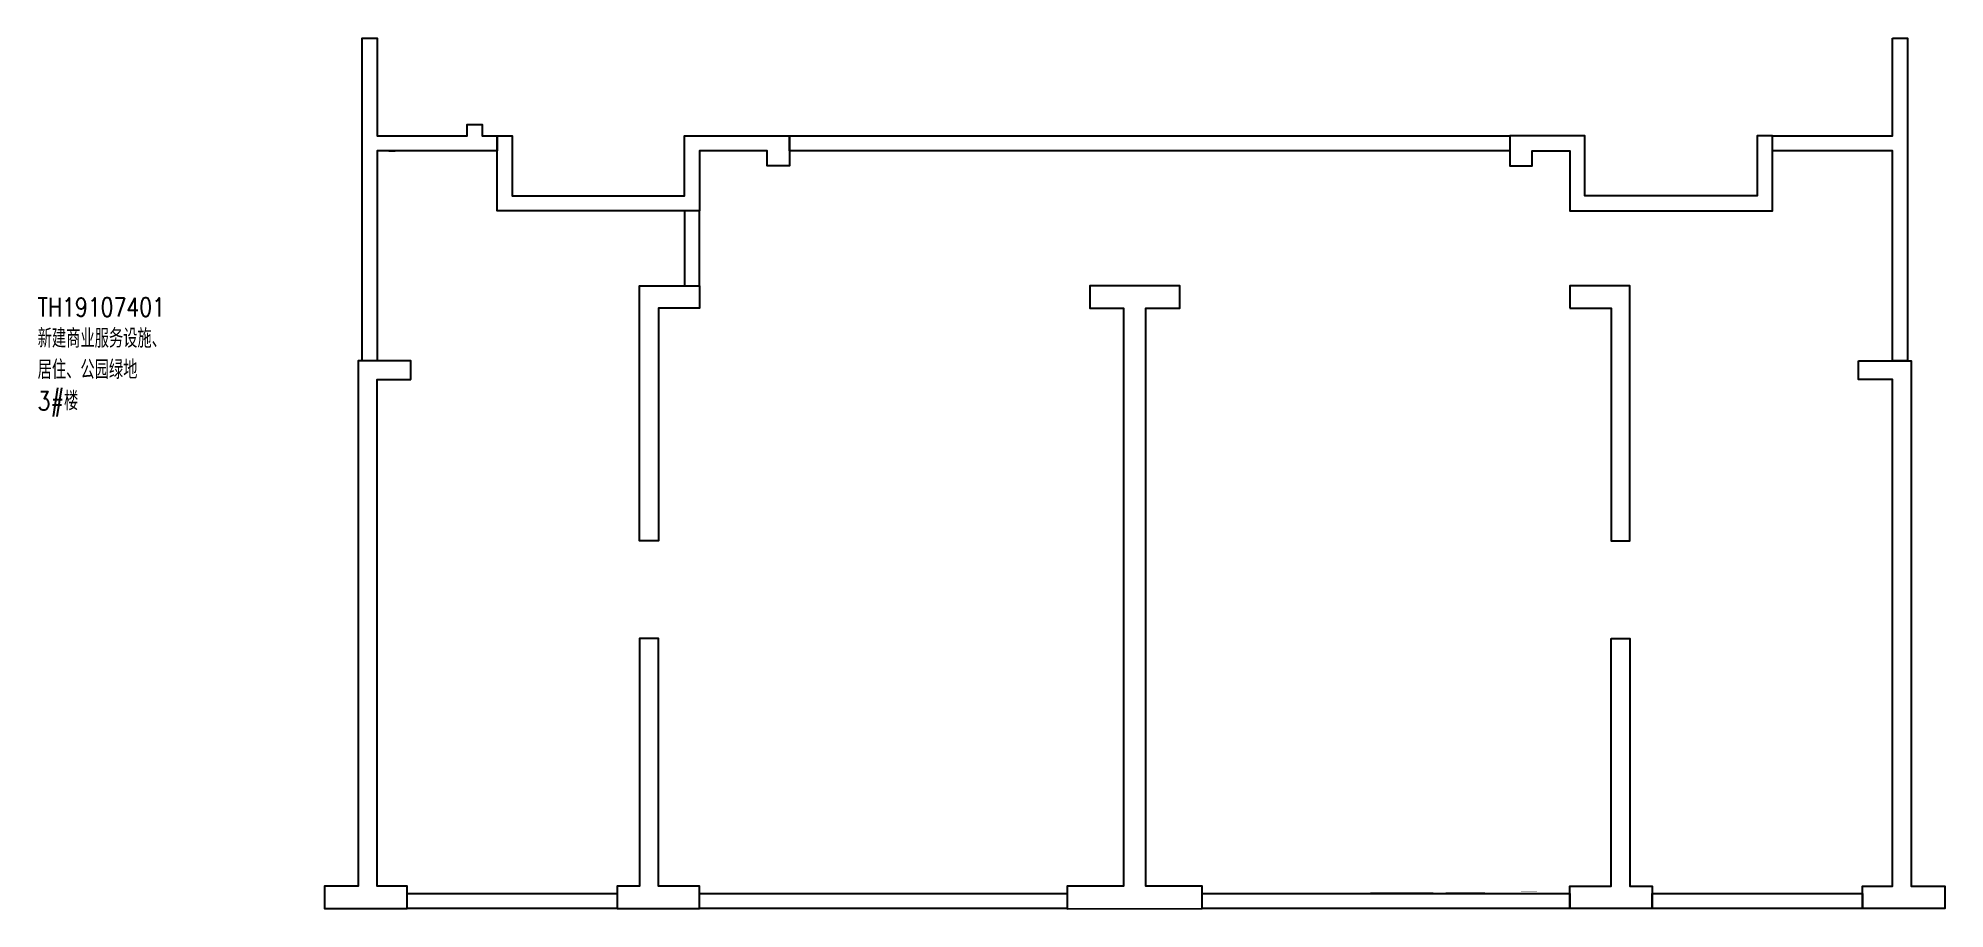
# Model space of a CAD drawing. Extents: x 562698 to 1410372, y 90292 to 698191.
# Drawn here: x 914779 to 940198, y 438874 to 450477 of the extents above; entities that cross this region are included whole.
import ezdxf

# ---------------------------------------------------------------- set-up
doc = ezdxf.new("R2010")
doc.units = 0
doc.header["$LTSCALE"] = 1000
doc.layers.add('2号角度', color=3, linetype='CONTINUOUS')
doc.layers.add('墙', color=6, linetype='CONTINUOUS')
doc.layers.add('AD-AREA-OUTL', color=31, linetype='CONTINUOUS', plot=False)
doc.styles.add('_TEL_DIM', font='SIMPLEX.shx', dxfattribs={"width": 0.8, "height": 3.5, "bigfont": 'tssdchn.shx'})

msp = doc.modelspace()

# ---------------------------------------------------------------- texts
at = {"layer": '2号角度', "color": 3, "insert": (914773.1527992852, 447018.5979870493), "char_height": 250, "width": 1770, "attachment_point": 1, "style": '_TEL_DIM'}
msp.add_mtext('TH19107401新建商业服务设施、居住、公园绿地\\P3#楼', dxfattribs=at)

# ---------------------------------------------------------------- linework, layer by layer
at = {"layer": 'AD-AREA-OUTL', "const_width": 10}
msp.add_lwpolyline([(919297.9151836035, 439177.3543508882), (919297.9151836038, 445927.3543508882), (919747.9151836035, 445927.3543508882), (919747.9151836035, 446177.3543508882), (919297.9151836038, 446177.3543508882), (919297.9151836112, 448977.3543508917), (920897.9151836033, 448977.3543508882), (920897.9151836226, 448177.3543508978), (923397.9151836038, 448177.3543508882), (923397.9151836038, 447177.3543508881), (922797.9151836035, 447177.3543508881), (922797.9151836035, 443777.3543508881), (923047.9151836035, 443777.3543508881), (923047.9151836035, 446877.3543508881), (923597.9151836035, 446877.3543508881), (923597.9151836312, 448977.3543508886), (924497.9151836033, 448977.2149813795), (924497.9151836033, 448777.2149813795), (924797.9151836033, 448777.2149813795), (924797.9151836033, 448977.3543508893), (934397.9151836035, 448977.2149813795), (934397.9151836035, 448777.2149813795), (934697.9151836035, 448777.2149813795), (934697.9151836035, 448977.2149813795), (935197.915183604, 448977.3543508882), (935197.915183604, 448177.3543508882), (937897.9151836035, 448177.3543508872), (937897.9151836035, 448977.35435088), (939497.9151836056, 448977.3543508715), (939497.9151836056, 446177.3543508881), (939047.9151836035, 446177.3543508881), (939047.9151836035, 445927.3543508881), (939497.9151836056, 445927.3543508881), (939497.9151836035, 439177.3543508881), (939097.9151836035, 439177.3543508881), (939097.9151836035, 439077.3543508893), (936297.9151836035, 439077.3543508875), (936297.9151836035, 439177.3543508881), (935997.9151836035, 439177.3543508881), (935997.9151836035, 442477.3543508881), (935747.9151836035, 442477.3543508881), (935747.9151836035, 439177.3543508881), (935197.9151836035, 439177.3543508881), (935197.9151836033, 439077.3543508766), (930297.9151836038, 439077.3543508882), (930297.9151836038, 439177.3543508882), (929547.9151836035, 439177.3543508882), (929547.9151836035, 446877.3543508882), (929997.9151836035, 446877.3543508882), (929997.9151836035, 447177.3543508882), (928797.9151836035, 447177.3543508882), (928797.9151836035, 446877.3543508882), (929247.9151836035, 446877.3543508882), (929247.9151836035, 439177.3543508882), (928497.9151836035, 439177.3543508882), (928497.9151836035, 439077.3543508901), (923597.9151836035, 439077.3543508901), (923597.9151836035, 439177.3543508882), (923047.9151836035, 439177.3543508882), (923047.9151836035, 442477.3543508882), (922797.9151836035, 442477.3543508882), (922797.9151836035, 439177.3543508882), (922497.9151836035, 439177.3543508882), (922497.9151836038, 439077.3543508796), (919697.9151836035, 439077.3543508796), (919697.9151836035, 439177.3543508882)], close=True, dxfattribs=at)
at = {"layer": '墙'}
for points in [[(919297.9151836038, 446177.3543508882), (919097.9151836038, 446177.3543508882), (919097.9151836038, 450477.3543508882), (919297.9151836056, 450477.3543508882), (919297.9151836056, 449177.3543508918), (920497.9151836056, 449177.3543508918), (920497.9151836056, 449327.3543508882), (920697.9151837544, 449327.3543509141), (920697.9151837558, 449177.3543508854), (920897.9151836033, 449177.3543508854), (920897.9151836226, 448977.3543508861), (919297.9151836112, 448977.3543508882)], [(939497.9151836033, 450477.3543508882), (939697.915183604, 450477.3543508882), (939697.9151836042, 446177.3543508881), (939497.9151836056, 446177.3543508881), (939497.9151836056, 448977.3543508884), (937897.9151836035, 448977.3543508882), (937897.9151836035, 449177.3543508882), (939497.9151836028, 449177.3543508877)], [(920897.9151836033, 449177.3543508882), (921097.9151836033, 449177.3543508882), (921097.9151836229, 448377.3543508787), (923397.9151836033, 448377.3543508882), (923397.9151836033, 449177.3543508882), (924797.9151836033, 449177.2149813795), (924797.9151836033, 448777.2149813795), (924497.9151836033, 448777.2149813795), (924497.9151836033, 448977.2149813795), (923597.9151836033, 448977.3543508882), (923597.9151836033, 448177.3543508882), (920897.9151836226, 448177.3543508233)], [(924797.9151836033, 449177.2149813795), (934397.9151836035, 449177.2149813795), (934397.9151836035, 448977.3543508882), (924797.9151836033, 448977.3543508882)], [(937897.9151836042, 449177.3543508882), (937697.9151836042, 449177.3543508882), (937697.9151835849, 448377.3543508787), (935397.9151836042, 448377.3543508882), (935397.9151836042, 449177.3543508882), (934397.9151836035, 449177.2149813795), (934397.9151836035, 448777.2149813795), (934697.9151836035, 448777.2149813795), (934697.9151836035, 448977.2149813795), (935197.9151836042, 448977.3543508882), (935197.9151836042, 448177.3543508882), (937897.9151835851, 448177.3543508233)], [(923597.9151836035, 447177.3543508881), (923597.9151836205, 448177.3543508882), (923397.9151835856, 448177.3543508786), (923397.9151835856, 447177.3543508881)], [(923597.9151836035, 447177.3543508881), (923597.9151836035, 446877.3543508881), (923047.9151836035, 446877.3543508881), (923047.9151836035, 443777.3543508881), (922797.9151836035, 443777.3543508881), (922797.9151836035, 447177.3543508881)], [(930297.9151836035, 438877.3543508882), (930297.9151836035, 439177.3543508882), (929547.9151836035, 439177.3543508882), (929547.9151836035, 446877.3543508882), (929997.9151836035, 446877.3543508882), (929997.9151836035, 447177.3543508882), (928797.9151836035, 447177.3543508882), (928797.9151836035, 446877.3543508882), (929247.9151836035, 446877.3543508882), (929247.9151836035, 439177.3543508882), (928497.9151836035, 439177.3543508882), (928497.9151836035, 438874.3543508876)], [(935197.9151836035, 446877.3543508881), (935747.9151836035, 446877.3543508881), (935747.9151836035, 443777.3543508881), (935997.9151836035, 443777.3543508881), (935997.9151836035, 447177.3543508881), (935197.9151836035, 447177.3543508881)], [(919747.9151836035, 445927.3543508882), (919747.9151836035, 446177.3543508882), (919047.9151836035, 446177.3543508882), (919047.9151836035, 439177.3543508882), (918597.9151836035, 439177.3543508882), (918597.915183685, 438877.35435089), (919697.9151836035, 438877.35435089), (919697.9151836035, 439177.3543508882), (919297.9151836026, 439177.3543508882), (919297.9151836038, 445927.3543508882)], [(939047.9151836035, 446177.3543508881), (939747.9151836035, 446177.3543508881), (939747.9151836035, 439177.3543508881), (940197.9151836035, 439177.3543508881), (940197.9151836035, 438877.3543508882), (939097.9151836035, 438877.3543508882), (939097.9151836035, 439177.3543508881), (939497.9151836035, 439177.3543508879), (939497.9151836035, 445927.3543508881), (939047.9151836035, 445927.3543508881)], [(923597.9151836035, 438877.3543508892), (923597.9151836035, 439177.3543508882), (923047.9151836035, 439177.3543508882), (923047.9151836035, 442477.3543508882), (922797.9151836035, 442477.3543508882), (922797.9151836035, 439177.3543508882), (922497.9151836035, 439177.3543508878), (922497.915183604, 438877.354350878)], [(935747.9151836035, 442477.3543508881), (935997.9151836035, 442477.3543508881), (935997.9151836035, 439177.3543508881), (936297.9151836035, 439177.3543508881), (936297.9151836035, 438877.3543508872), (935197.9151836035, 438877.3543508881), (935197.9151836035, 439177.3543508881), (935747.9151836035, 439177.3543508881)], [(922497.9151836035, 438877.354350878), (919697.9151836035, 438877.354350878), (919697.9151836035, 439077.3543508883), (922497.9151836035, 439077.3543508883)], [(928497.9151836035, 438877.3543508882), (923597.9151836035, 438877.3543508882), (923597.9151836035, 439077.3543508896), (928497.9151836035, 439077.3543508896)], [(935197.9151836035, 438877.3543508869), (930297.9151836038, 438877.3543508869), (930297.9151836038, 439077.3543508867), (935197.9151836035, 439077.3543508867)], [(939097.9151836035, 438877.3543508881), (936297.9151836035, 438877.3543508881), (936297.9151836035, 439077.3543508875), (939097.9151836035, 439077.3543508875)]]:
    msp.add_lwpolyline(points, close=True, dxfattribs=at)

msp.set_redraw_order([(e.dxf.handle, doc.entitydb.next_handle()) for e in msp.query("TEXT MTEXT ATTDEF DIMENSION ARC_DIMENSION")])  # texts and dimensions are drawn at this point

doc.saveas('drawing.dxf')
